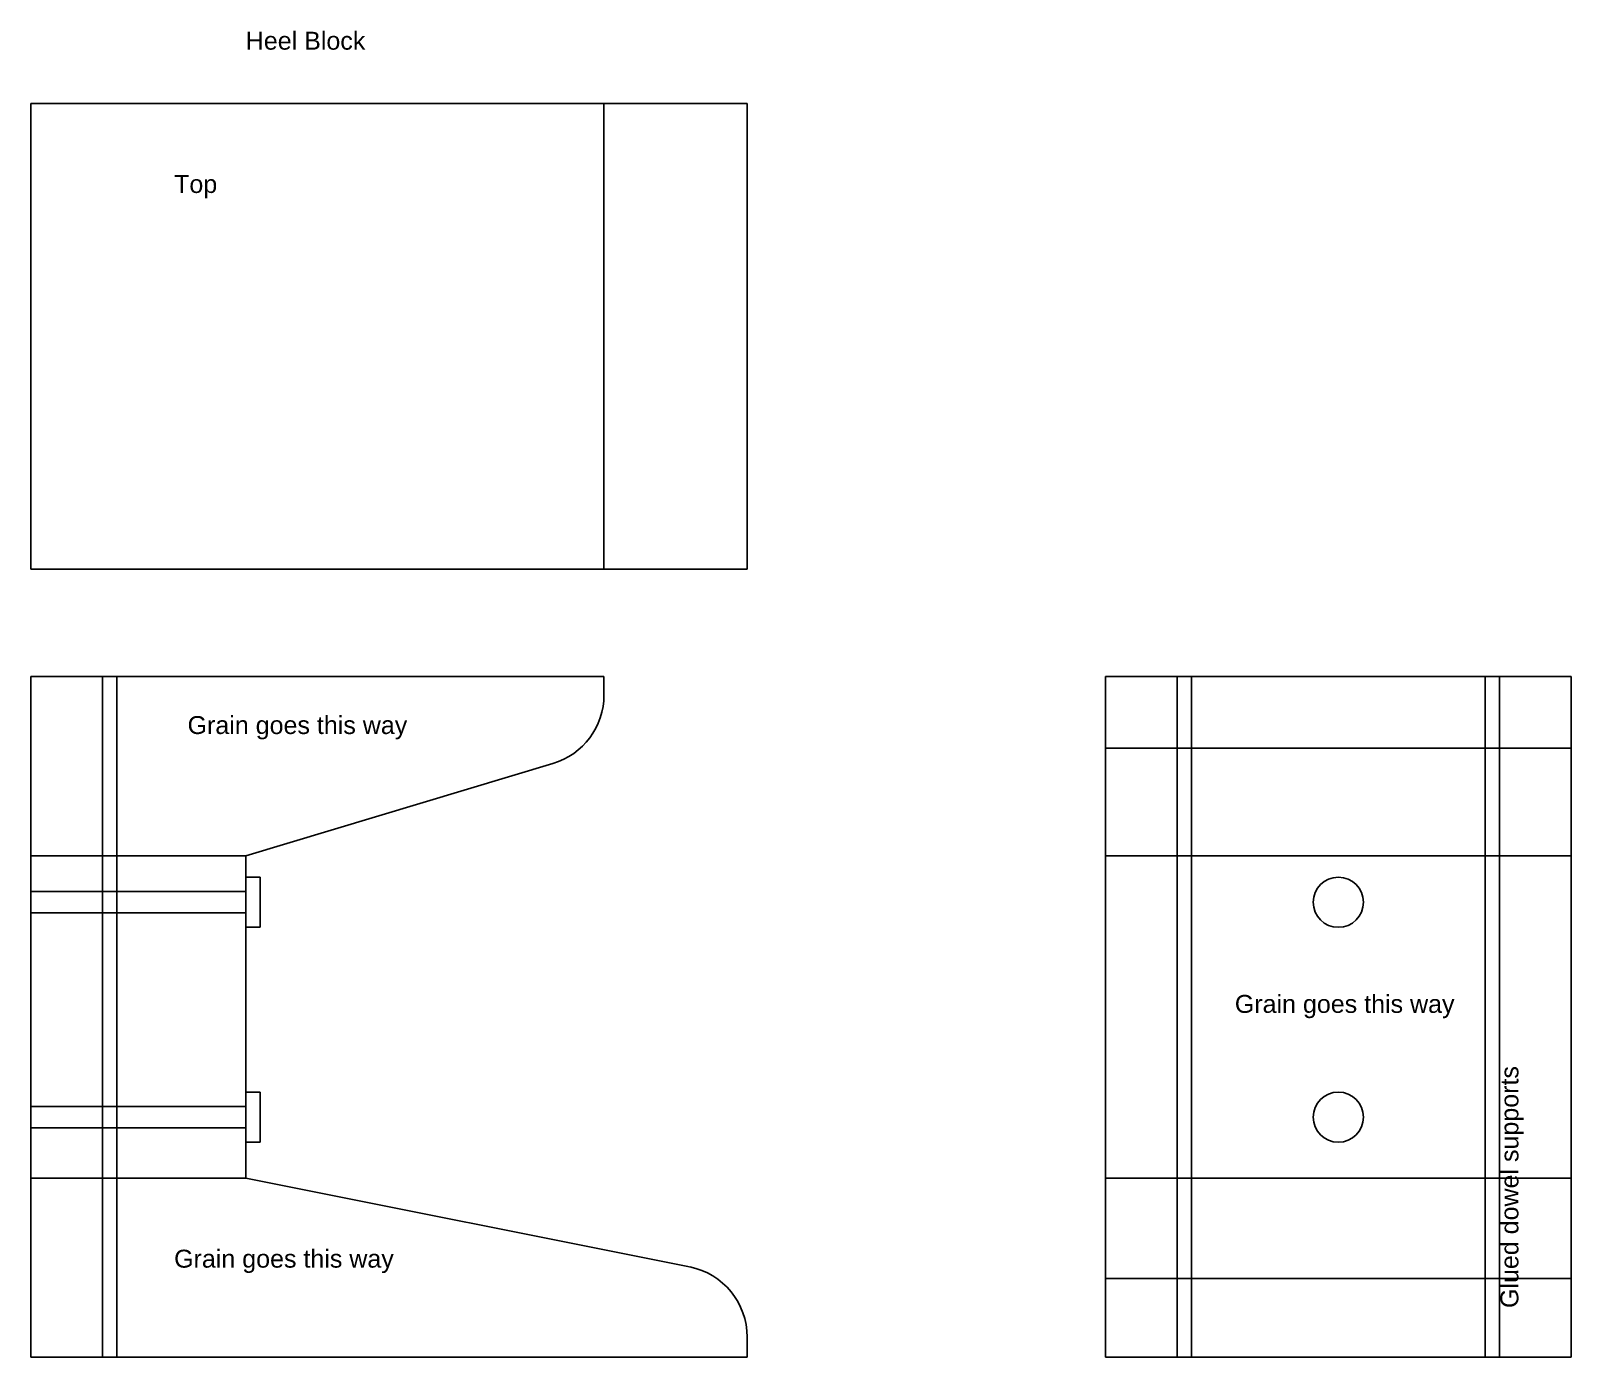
# Model space of a CAD drawing. Header units: millimetres. Extents: x -200 to 1500, y -1015 to 1075.
# Drawn here: x -200 to 15, y -775 to -589.9 of the extents above; entities that cross this region are included whole.
import ezdxf

# ---------------------------------------------------------------- set-up
doc = ezdxf.new("R2010")
doc.units = ezdxf.units.MM
doc.layers.get('0').update_dxf_attribs({"linetype": 'CONTINUOUS', "lineweight": 25, "true_color": 0x000000})
doc.styles.add('textstyle4', font='')
doc.styles.add('textstyle5', font='')
doc.styles.add('textstyle6', font='')
doc.styles.add('textstyle7', font='')
doc.styles.add('textstyle8', font='')
doc.styles.add('textstyle9', font='')
doc.styles.get('textstyle4').set_extended_font_data('Arial')
doc.styles.get('textstyle5').set_extended_font_data('Arial')
doc.styles.get('textstyle6').set_extended_font_data('Arial')
doc.styles.get('textstyle7').set_extended_font_data('Arial')
doc.styles.get('textstyle8').set_extended_font_data('Arial')
doc.styles.get('textstyle9').set_extended_font_data('Arial')

msp = doc.modelspace()

# ---------------------------------------------------------------- texts
at = {"char_height": 2.5, "attachment_point": 1}
for s, insert, style in [('Heel Block', (-170, -590), 'textstyle4'), ('Top', (-180, -610), 'textstyle5'), ('Grain goes this way', (-178.12, -685.52), 'textstyle7'), ('Grain goes this way', (-31.95, -724.44), 'textstyle8'), ('Grain goes this way', (-180, -760), 'textstyle6')]:
    msp.add_mtext(s, dxfattribs=dict(at, insert=insert, style=style))
at = {"insert": (5.13, -768.14), "char_height": 2.5, "attachment_point": 1, "rotation": 90, "style": 'textstyle9'}
msp.add_mtext('Glued dowel supports', dxfattribs=at)

# ---------------------------------------------------------------- linework, layer by layer
for p, q in [((-200, -665), (-200, -600)), ((-200, -600), (-100, -600)), ((-200, -600), (-120, -600)), ((-120, -600), (-120, -665)), ((-100, -600), (-100, -665)), ((-200, -665), (-100, -665)), ((-200, -775), (-200, -680)), ((-120, -680), (-200, -680)), ((-120, -682.56), (-120, -680)), ((-50, -680), (15, -680)), ((-50, -775), (-50, -680)), ((15, -775), (15, -680)), ((-50, -690), (15, -690)), ((-170, -705), (-127.13, -692.14)), ((-170, -705), (-170, -750)), ((-50, -705), (15, -705)), ((-170, -708), (-168, -708)), ((-168, -708), (-168, -715)), ((-200, -710), (-170, -710)), ((-170, -713), (-200, -713)), ((-168, -715), (-170, -715)), ((-170, -738), (-168, -738)), ((-168, -738), (-168, -745)), ((-200, -740), (-170, -740)), ((-170, -743), (-200, -743)), ((-168, -745), (-170, -745)), ((-170, -750), (-108.04, -762.39)), ((-50, -750), (15, -750)), ((-50, -764), (15, -764)), ((-100, -772.2), (-100, -775)), ((-200, -775), (-100, -775)), ((-50, -775), (15, -775))]:
    msp.add_line(p, q)
at = {"color": 252, "true_color": 0xa0a0a4}
for p, q in [((-190, -680), (-190, -775)), ((-188, -680), (-188, -775)), ((-40, -680), (-40, -775)), ((-38, -680), (-38, -775)), ((3, -680), (3, -775)), ((5, -680), (5, -775))]:
    msp.add_line(p, q, dxfattribs=at)
at = {"color": 9, "true_color": 0xc0c0c0}
for p, q in [((-170, -705), (-200, -705)), ((-170, -750), (-200, -750))]:
    msp.add_line(p, q, dxfattribs=at)
for centre in [(-17.5, -711.5), (-17.5, -741.5)]:
    msp.add_circle(centre, 3.5)
for centre, start, end in [((-130, -682.56), 286.6992, 0), ((-110, -772.2), 0, 78.6901)]:
    msp.add_arc(centre, 10, start, end)

msp.set_redraw_order([(e.dxf.handle, doc.entitydb.next_handle()) for e in msp.query("TEXT MTEXT ATTDEF DIMENSION ARC_DIMENSION")])  # texts and dimensions are drawn at this point

doc.saveas('drawing.dxf')
